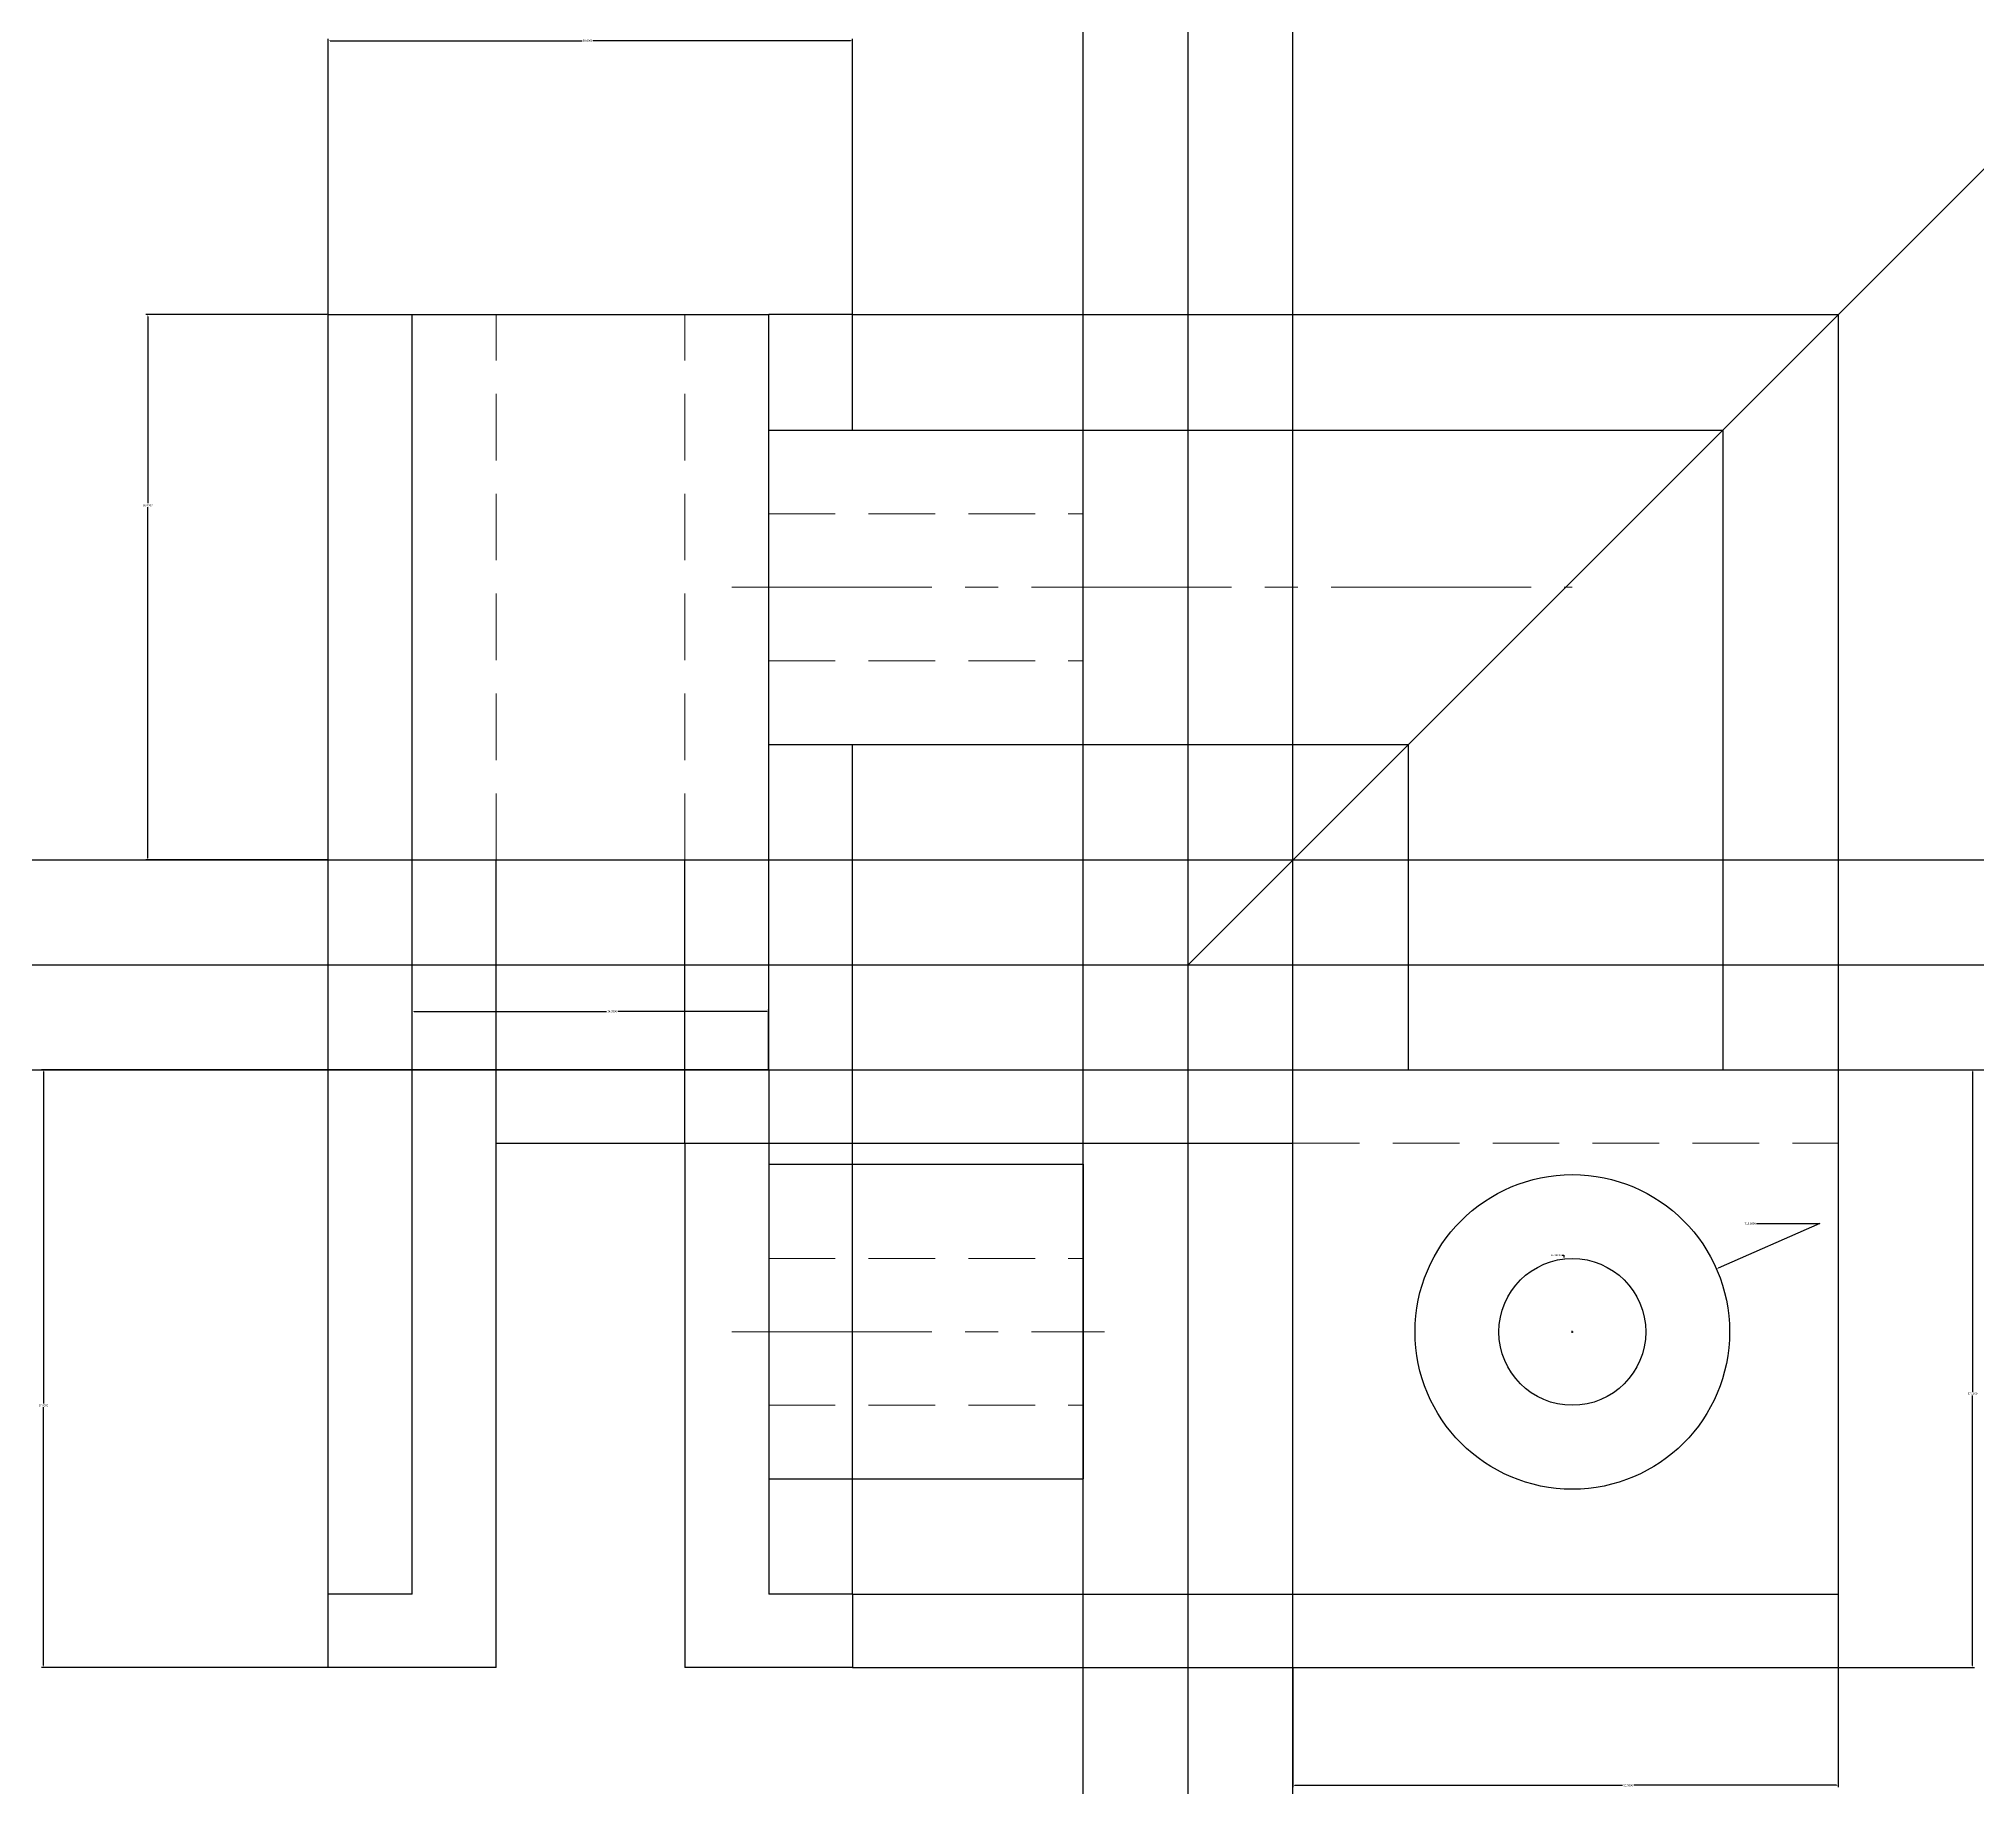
# Model space of a CAD drawing. Header units: millimetres. Extents: x 1469 to 7799, y 1414 to 1806.
# Drawn here: x 2085 to 2269.9, y 1531.6 to 1698.4 of the extents above; entities that cross this region are included whole.
import ezdxf

# ---------------------------------------------------------------- set-up
doc = ezdxf.new("R2010")
doc.units = ezdxf.units.MM
doc.linetypes.add('CENTER2', pattern=[28.575, 19.05, -3.175, 3.175, -3.175])
doc.linetypes.add('HIDDEN', pattern=[9.525, 6.35, -3.175])
doc.layers.add('dimension', color=210, linetype='Continuous', lineweight=15)
doc.layers.add('hidden line', color=40, linetype='HIDDEN', lineweight=20)
doc.layers.add('drawing', color=7, linetype='Continuous')
doc.layers.add('porjection line', color=130, linetype='Continuous', transparency=0.8)
doc.layers.add('ref line', color=10, linetype='Continuous', transparency=0.8)
doc.styles.get("Standard").update_dxf_attribs({"font": 'arial.ttf'})
doc.dimstyles.get("Standard").update_dxf_attribs({"dimtxt": 0.18, "dimasz": 0.18, "dimexe": 0.18, "dimexo": 0.0625, "dimgap": 0.09, "dimtad": 0, "dimtih": 1, "dimtoh": 1, "dimdec": 4, "dimzin": 0, "dimdsep": 46, "dimtxsty": 'Standard', "dimcen": 0.09, "dimadec": 0, "dimazin": 0, "dimtfac": 1, "dimtdec": 4, "dimtofl": 0, "dimtmove": 0, "dimatfit": 3, "dimfxl": 1, "dimtolj": 1, "dimtzin": 0, "dimarcsym": 0})

# ---------------------------------------------------------------- blocks, each defined once
blk = doc.blocks.new('*D407')
at = {"layer": 'Defpoints', "color": 0, "transparency": 16777216}
for p in [(2154.63, 1605.61), (2120.63, 1600.05), (2154.63, 1600.05)]:
    blk.add_point(p, dxfattribs=at)
at = {"layer": 'drawing', "color": 0, "lineweight": -2, "transparency": 16777216}
for p, q in [((2120.63, 1600.11), (2120.63, 1605.79)), ((2120.81, 1605.61), (2139.17, 1605.61)), ((2154.45, 1605.61), (2140.24, 1605.61)), ((2154.63, 1600.11), (2154.63, 1605.79))]:
    blk.add_line(p, q, dxfattribs=at)
at = {"layer": 'drawing', "color": 0, "transparency": 16777216}
for points in [[(2120.81, 1605.64), (2120.81, 1605.58), (2120.63, 1605.61)], [(2154.45, 1605.64), (2154.45, 1605.58), (2154.63, 1605.61)]]:
    blk.add_solid(points, dxfattribs=at)
at = {"layer": 'drawing', "color": 0, "transparency": 16777216, "insert": (2139.71, 1605.61), "char_height": 0.18, "attachment_point": 5}
blk.add_mtext('\\A1;34.0000', dxfattribs=at)
blk = doc.blocks.new('*D390')
at = {"layer": 'Defpoints', "color": 0, "transparency": 16777216}
for p in [(2120.63, 1600.05), (2085.47, 1543.05), (2120.63, 1543.05)]:
    blk.add_point(p, dxfattribs=at)
at = {"layer": 'dimension', "color": 0, "lineweight": -2, "transparency": 16777216}
for p, q in [((2120.57, 1600.05), (2085.29, 1600.05)), ((2085.47, 1599.87), (2085.47, 1568.22)), ((2085.47, 1543.23), (2085.47, 1567.86)), ((2120.57, 1543.05), (2085.29, 1543.05))]:
    blk.add_line(p, q, dxfattribs=at)
at = {"layer": 'dimension', "color": 0, "transparency": 16777216}
for points in [[(2085.44, 1599.87), (2085.5, 1599.87), (2085.47, 1600.05)], [(2085.44, 1543.23), (2085.5, 1543.23), (2085.47, 1543.05)]]:
    blk.add_solid(points, dxfattribs=at)
at = {"layer": 'dimension', "color": 0, "transparency": 16777216, "insert": (2085.47, 1568.04), "char_height": 0.18, "attachment_point": 5}
blk.add_mtext('\\A1;57.0000', dxfattribs=at)
blk = doc.blocks.new('*D391')
at = {"layer": 'Defpoints', "color": 0, "transparency": 16777216}
for p in [(2095.42, 1672.05), (2112.63, 1672.05), (2112.63, 1620.05)]:
    blk.add_point(p, dxfattribs=at)
at = {"layer": 'dimension', "color": 0, "lineweight": -2, "transparency": 16777216}
for p, q in [((2112.57, 1672.05), (2095.24, 1672.05)), ((2095.42, 1671.87), (2095.42, 1654.06)), ((2095.42, 1620.23), (2095.42, 1653.69)), ((2112.57, 1620.05), (2095.24, 1620.05))]:
    blk.add_line(p, q, dxfattribs=at)
at = {"layer": 'dimension', "color": 0, "transparency": 16777216}
for points in [[(2095.39, 1671.87), (2095.45, 1671.87), (2095.42, 1672.05)], [(2095.39, 1620.23), (2095.45, 1620.23), (2095.42, 1620.05)]]:
    blk.add_solid(points, dxfattribs=at)
at = {"layer": 'dimension', "color": 0, "transparency": 16777216, "insert": (2095.42, 1653.87), "char_height": 0.18, "attachment_point": 5}
blk.add_mtext('\\A1;52.0000', dxfattribs=at)
blk = doc.blocks.new('*D392')
at = {"layer": 'Defpoints', "color": 0, "transparency": 16777216}
for p in [(2162.63, 1698.17), (2112.63, 1672.05), (2162.63, 1672.05)]:
    blk.add_point(p, dxfattribs=at)
at = {"layer": 'dimension', "color": 0, "lineweight": -2, "transparency": 16777216}
for p, q in [((2112.63, 1672.11), (2112.63, 1698.35)), ((2112.81, 1698.17), (2136.83, 1698.17)), ((2162.45, 1698.17), (2137.9, 1698.17)), ((2162.63, 1672.11), (2162.63, 1698.35))]:
    blk.add_line(p, q, dxfattribs=at)
at = {"layer": 'dimension', "color": 0, "transparency": 16777216}
for points in [[(2112.81, 1698.2), (2112.81, 1698.14), (2112.63, 1698.17)], [(2162.45, 1698.2), (2162.45, 1698.14), (2162.63, 1698.17)]]:
    blk.add_solid(points, dxfattribs=at)
at = {"layer": 'dimension', "color": 0, "transparency": 16777216, "insert": (2137.37, 1698.17), "char_height": 0.18, "attachment_point": 5}
blk.add_mtext('\\A1;50.0000', dxfattribs=at)
blk = doc.blocks.new('*U212')
at = {"layer": 'hidden line', "color": 0, "linetype": 'CENTER2', "transparency": 16777216}
blk.add_line((-18.5, 0), (61.64, 0), dxfattribs=at)
blk = doc.blocks.new('*U213')
at = {"layer": 'hidden line', "color": 0, "linetype": 'CENTER2', "transparency": 16777216}
blk.add_line((-18.5, 0), (17.01, 0), dxfattribs=at)
blk = doc.blocks.new('*D393')
at = {"layer": 'Defpoints', "color": 0, "transparency": 16777216}
for p in [(2256.63, 1600.05), (2256.63, 1543.05), (2269.44, 1543.05)]:
    blk.add_point(p, dxfattribs=at)
at = {"layer": 'dimension', "color": 0, "lineweight": -2, "transparency": 16777216}
for p, q in [((2256.69, 1600.05), (2269.62, 1600.05)), ((2269.44, 1599.87), (2269.44, 1569.34)), ((2269.44, 1543.23), (2269.44, 1568.98)), ((2256.69, 1543.05), (2269.62, 1543.05))]:
    blk.add_line(p, q, dxfattribs=at)
at = {"layer": 'dimension', "color": 0, "transparency": 16777216}
for points in [[(2269.41, 1599.87), (2269.47, 1599.87), (2269.44, 1600.05)], [(2269.41, 1543.23), (2269.47, 1543.23), (2269.44, 1543.05)]]:
    blk.add_solid(points, dxfattribs=at)
at = {"layer": 'dimension', "color": 0, "transparency": 16777216, "insert": (2269.44, 1569.16), "char_height": 0.18, "attachment_point": 5}
blk.add_mtext('\\A1;57.0000', dxfattribs=at)
blk = doc.blocks.new('*D394')
at = {"layer": 'Defpoints', "color": 0, "transparency": 16777216}
for p in [(2204.63, 1543.05), (2256.63, 1543.05), (2256.63, 1531.81)]:
    blk.add_point(p, dxfattribs=at)
at = {"layer": 'dimension', "color": 0, "lineweight": -2, "transparency": 16777216}
for p, q in [((2204.63, 1542.98), (2204.63, 1531.63)), ((2256.63, 1542.98), (2256.63, 1531.63)), ((2204.81, 1531.81), (2236.07, 1531.81)), ((2256.45, 1531.81), (2237.14, 1531.81))]:
    blk.add_line(p, q, dxfattribs=at)
at = {"layer": 'dimension', "color": 0, "transparency": 16777216}
for points in [[(2204.81, 1531.84), (2204.81, 1531.78), (2204.63, 1531.81)], [(2256.45, 1531.84), (2256.45, 1531.78), (2256.63, 1531.81)]]:
    blk.add_solid(points, dxfattribs=at)
at = {"layer": 'dimension', "color": 0, "transparency": 16777216, "insert": (2236.6, 1531.81), "char_height": 0.18, "attachment_point": 5}
blk.add_mtext('\\A1;52.0000', dxfattribs=at)
blk = doc.blocks.new('*D225')
at = {"layer": 'Defpoints', "color": 0, "transparency": 16777216}
for p in [(2245.01, 1581.06), (2231.27, 1575.05)]:
    blk.add_point(p, dxfattribs=at)
at = {"layer": 'dimension', "color": 0, "lineweight": -2, "transparency": 16777216}
for p, q in [((2254.88, 1585.37), (2245.18, 1581.13)), ((2248.84, 1585.37), (2254.88, 1585.37)), ((2231.18, 1575.05), (2231.36, 1575.05)), ((2231.27, 1574.96), (2231.27, 1575.14))]:
    blk.add_line(p, q, dxfattribs=at)
at = {"layer": 'dimension', "color": 0, "transparency": 16777216}
blk.add_solid([(2245.17, 1581.16), (2245.19, 1581.1), (2245.01, 1581.06)], dxfattribs=at)
at = {"layer": 'dimension', "color": 0, "transparency": 16777216, "insert": (2248.22, 1585.37), "char_height": 0.18, "attachment_point": 5}
blk.add_mtext('\\A1;R15.0000', dxfattribs=at)
blk = doc.blocks.new('*D395')
at = {"layer": 'Defpoints', "color": 0, "transparency": 16777216}
for p in [(2230.49, 1582), (2231.27, 1575.05)]:
    blk.add_point(p, dxfattribs=at)
at = {"layer": 'dimension', "color": 0, "lineweight": -2, "transparency": 16777216}
for p, q in [((2230.27, 1582.36), (2230.45, 1582.36)), ((2230.45, 1582.36), (2230.47, 1582.18)), ((2231.18, 1575.05), (2231.36, 1575.05)), ((2231.27, 1574.96), (2231.27, 1575.14))]:
    blk.add_line(p, q, dxfattribs=at)
at = {"layer": 'dimension', "color": 0, "transparency": 16777216}
blk.add_solid([(2230.5, 1582.18), (2230.44, 1582.18), (2230.49, 1582)], dxfattribs=at)
at = {"layer": 'dimension', "color": 0, "transparency": 16777216, "insert": (2229.72, 1582.36), "char_height": 0.18, "attachment_point": 5}
blk.add_mtext('\\A1;R7.0000', dxfattribs=at)

msp = doc.modelspace()

# ---------------------------------------------------------------- linework, layer by layer
at = {"layer": 'drawing'}
for p, q in [((2112.6311, 1620.04556), (2112.6311, 1672.04556)), ((2112.6311, 1672.04556), (2120.6311, 1672.04556)), ((2120.6311, 1620.04556), (2120.6311, 1672.04556)), ((2120.6311, 1672.04556), (2154.6311, 1672.04556)), ((2154.6311, 1620.04556), (2154.6311, 1672.04556)), ((2162.6311, 1672.04556), (2154.6311, 1672.04556)), ((2162.6311, 1661.04556), (2162.6311, 1672.04556)), ((2154.6311, 1661.04556), (2184.6311, 1661.04556)), ((2154.6311, 1631.04556), (2184.6311, 1631.04556)), ((2162.6311, 1620.04556), (2162.6311, 1631.04556)), ((2112.6311, 1620.04556), (2120.6311, 1620.04556)), ((2120.6311, 1620.04556), (2154.6311, 1620.04556)), ((2154.6311, 1620.04556), (2162.6311, 1620.04556)), ((2162.6311, 1620.04556), (2162.6311, 1620.04556)), ((2120.6311, 1550.04556), (2120.6311, 1600.04556)), ((2154.6311, 1600.04556), (2120.6311, 1600.04556)), ((2154.6311, 1600.04556), (2154.6311, 1550.04556)), ((2256.6311, 1600.04556), (2256.6311, 1543.04556)), ((2128.6311, 1593.04556), (2146.6311, 1593.04556)), ((2128.6311, 1543.04556), (2128.6311, 1593.04556)), ((2146.6311, 1593.04556), (2146.6311, 1543.04556)), ((2154.6311, 1591.04556), (2184.6311, 1591.04556)), ((2184.6311, 1591.04556), (2184.6311, 1561.04556)), ((2154.6311, 1561.04556), (2184.6311, 1561.04556)), ((2120.6311, 1550.04556), (2112.6311, 1550.04556)), ((2112.6311, 1543.04556), (2112.6311, 1550.04556)), ((2162.6311, 1550.04556), (2154.6311, 1550.04556)), ((2162.6311, 1550.04556), (2162.6311, 1543.04556)), ((2204.6311, 1550.04556), (2256.6311, 1550.04556)), ((2128.6311, 1543.04556), (2112.6311, 1543.04556)), ((2162.6311, 1543.04556), (2146.6311, 1543.04556)), ((2204.6311, 1543.04556), (2256.6311, 1543.04556))]:
    msp.add_line(p, q, dxfattribs=at)
for radius in [15, 7]:
    msp.add_circle((2231.2706, 1575.04556), radius, dxfattribs=at)
at = {"layer": 'hidden line'}
for p, q in [((2128.6311, 1620.04556), (2128.6311, 1672.04556)), ((2146.6311, 1620.04556), (2146.6311, 1672.04556)), ((2154.6311, 1653.04556), (2184.6311, 1653.04556)), ((2154.6311, 1639.04556), (2184.6311, 1639.04556)), ((2204.6311, 1593.04556), (2256.6311, 1593.04556)), ((2154.6311, 1582.04556), (2184.6311, 1582.04556)), ((2154.6311, 1568.04556), (2184.6311, 1568.04556))]:
    msp.add_line(p, q, dxfattribs=at)
at = {"layer": 'porjection line'}
for p, direction in [((2184.6311, 1610.04556), (0, 1)), ((2194.6311, 1610.04556), (0, 1)), ((2204.6311, 1610.04556), (0, 1)), ((1567.67266, 1620.04556), (1, 0)), ((1567.67266, 1610.04556), (1, 0)), ((1567.67266, 1600.04556), (1, 0))]:
    msp.add_xline(p, direction, dxfattribs=at)
msp.add_ray((2194.6311, 1610.04556), (0.707106781, 0.707106781), dxfattribs=at)
at = {"layer": 'ref line'}
for p, q in [((2162.6311, 1672.04556), (2256.6311, 1672.04556)), ((2256.6311, 1672.04556), (2256.6311, 1600.04556)), ((2184.6311, 1661.04556), (2245.6311, 1661.04556)), ((2245.6311, 1661.04556), (2245.6311, 1600.04556)), ((2184.6311, 1631.04556), (2215.6311, 1631.04556)), ((2215.6311, 1631.04556), (2215.6311, 1600.04556)), ((2112.6311, 1550.04556), (2112.6311, 1620.04556)), ((2120.6311, 1600.04556), (2120.6311, 1620.04556)), ((2128.6311, 1593.04556), (2128.6311, 1620.04556)), ((2146.6311, 1593.04556), (2146.6311, 1620.04556)), ((2154.6311, 1600.04556), (2154.6311, 1620.04556)), ((2162.6311, 1550.04556), (2162.6311, 1620.04556)), ((2184.6311, 1591.04556), (2184.6311, 1620.04556)), ((2146.6311, 1593.04556), (2204.6311, 1593.04556)), ((2162.6311, 1550.04556), (2204.6311, 1550.04556)), ((2162.6311, 1543.04556), (2204.6311, 1543.04556))]:
    msp.add_line(p, q, dxfattribs=at)

# ---------------------------------------------------------------- block references
at = {"layer": 'hidden line', "color": 85, "linetype": 'CENTER2', "true_color": 0x58ba48}
for name, p in [('*U212', (2169.6311, 1646.04556)), ('*U213', (2169.6311, 1575.04556))]:
    msp.add_blockref(name, p, dxfattribs=at)

# ---------------------------------------------------------------- dimensions: what is measured, and where the dimension line sits
at = {"layer": 'dimension'}
for base, p1, p2, picture, middle in [((2162.6311, 1698.17152), (2112.6311, 1672.04556), (2162.6311, 1672.04556), '*D392', (2137.36612, 1698.17152)), ((2256.6311, 1531.80844), (2204.6311, 1543.04556), (2256.6311, 1543.04556), '*D394', (2236.60203, 1531.80844))]:
    dim = msp.add_linear_dim(base=base, p1=p1, p2=p2, dimstyle='Standard', dxfattribs=at)
    dim.commit()
    dim.dimension.update_dxf_attribs({"geometry": picture, "text_midpoint": middle, "dimtype": 160})
for base, p1, p2, picture, middle in [((2095.41795, 1672.04556), (2112.6311, 1620.04556), (2112.6311, 1672.04556), '*D391', (2095.41795, 1653.87361)), ((2085.46886, 1543.04556), (2120.6311, 1600.04556), (2120.6311, 1543.04556), '*D390', (2085.46886, 1568.04195)), ((2269.43935, 1543.04556), (2256.6311, 1600.04556), (2256.6311, 1543.04556), '*D393', (2269.43935, 1569.16151))]:
    dim = msp.add_linear_dim(base=base, p1=p1, p2=p2, angle=90, dimstyle='Standard', dxfattribs=at)
    dim.commit()
    dim.dimension.update_dxf_attribs({"geometry": picture, "text_midpoint": middle, "dimtype": 160})
dim = msp.add_radius_dim(center=(2231.2706, 1575.04556), mpoint=(2245.01342, 1581.05678), dimstyle='Standard', dxfattribs=at)
dim.commit()
dim.dimension.update_dxf_attribs({"geometry": '*D225', "text_midpoint": (2248.22139, 1585.3712), "dimtype": 164})
dim = msp.add_radius_dim(center=(2231.2706, 1575.04556), mpoint=(2230.48643, 1582.0015), dimstyle='Standard', dxfattribs=at)
dim.commit()
dim.dimension.update_dxf_attribs({"geometry": '*D395', "text_midpoint": (2229.71665, 1582.35923)})
at = {"layer": 'drawing'}
dim = msp.add_linear_dim(base=(2154.6311, 1605.60649), p1=(2120.6311, 1600.04556), p2=(2154.6311, 1600.04556), dimstyle='Standard', dxfattribs=at)
dim.commit()
dim.dimension.update_dxf_attribs({"geometry": '*D407', "text_midpoint": (2139.70606, 1605.60649), "dimtype": 160})

doc.saveas('drawing.dxf')
